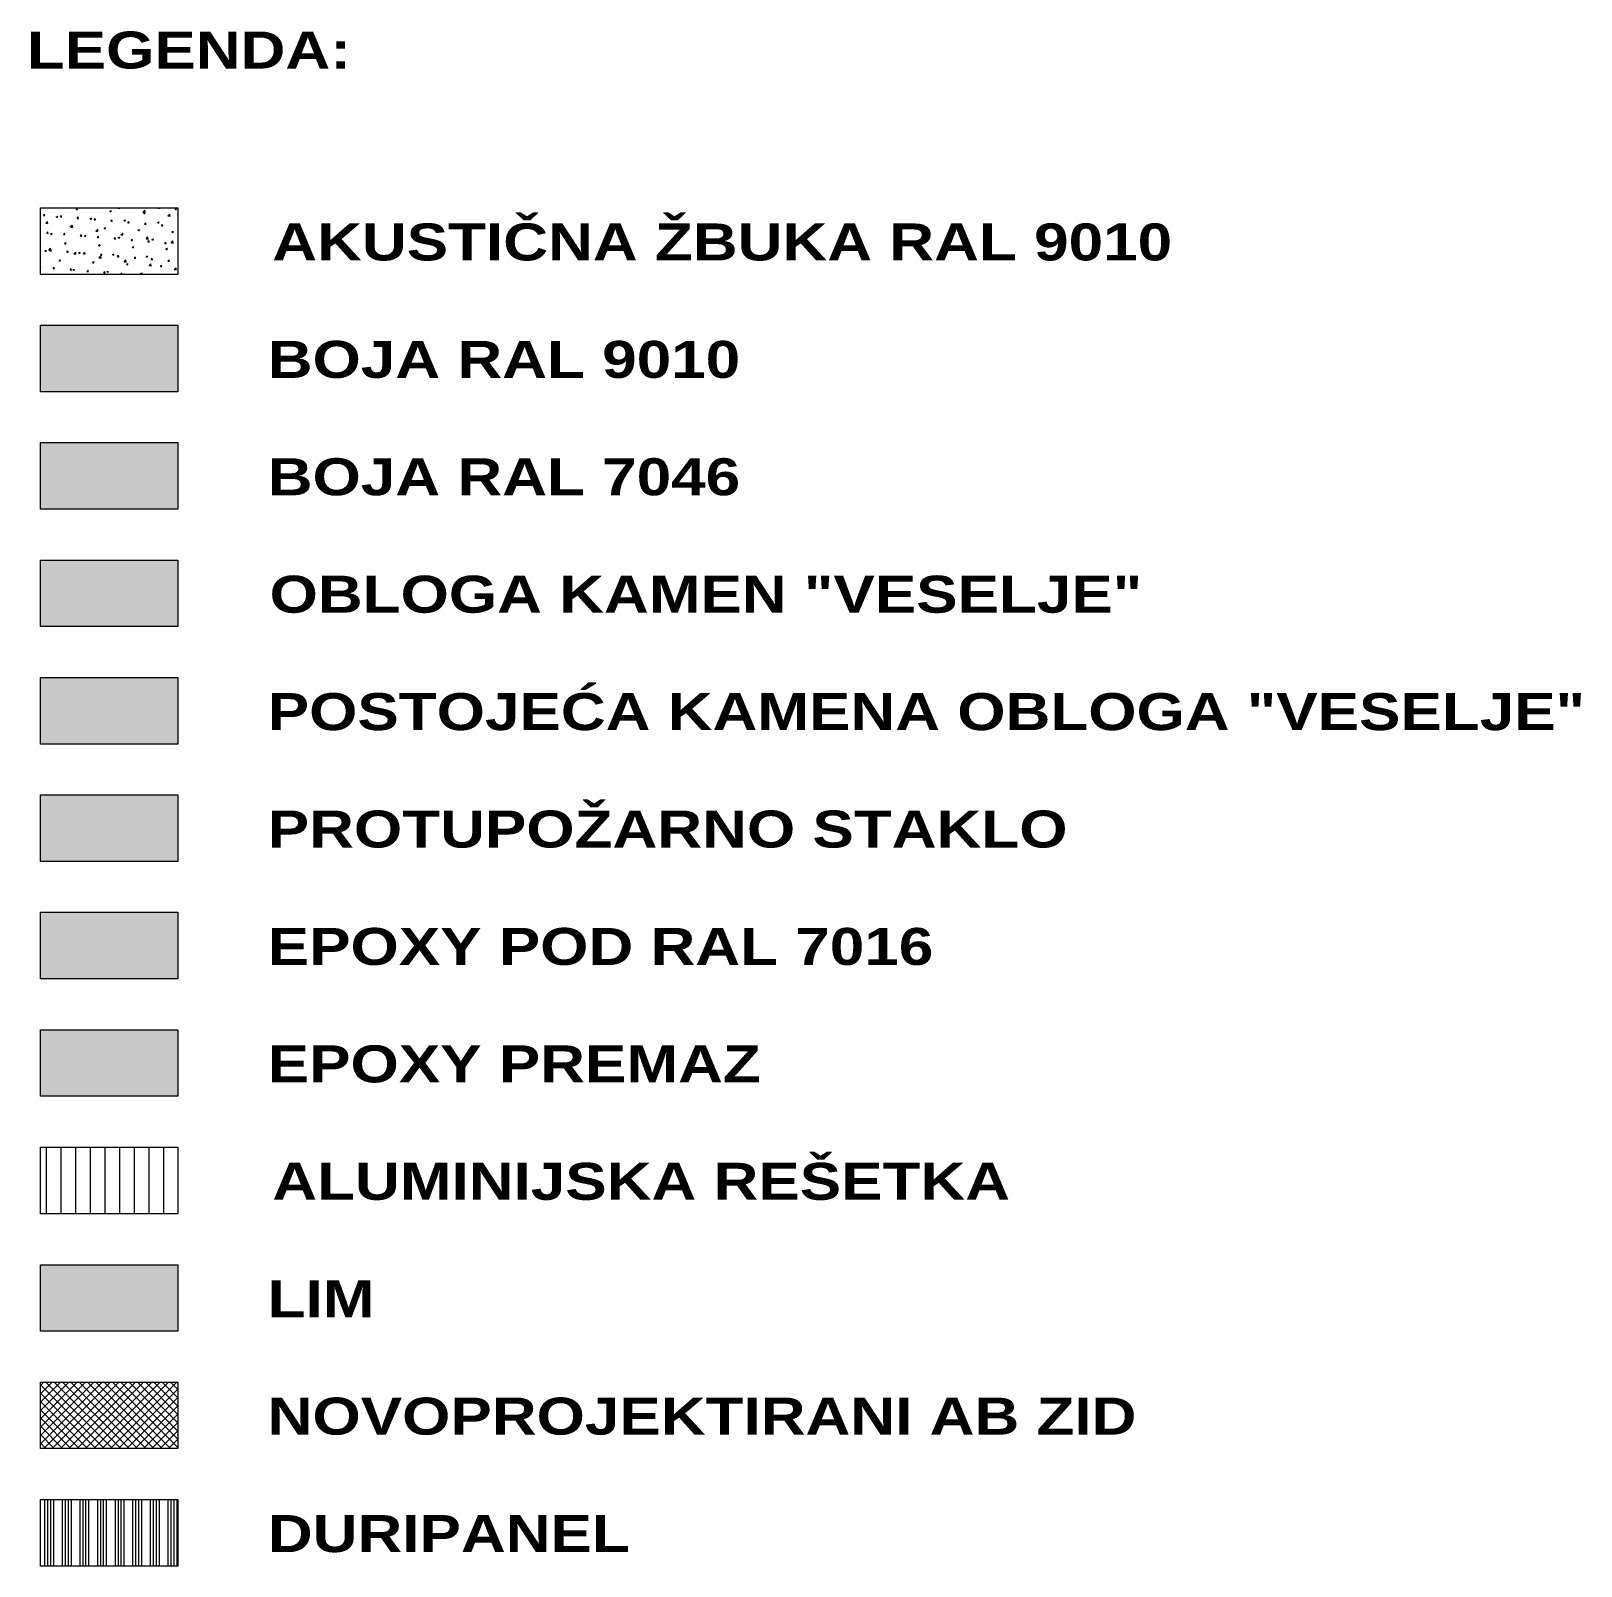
# Model space of a CAD drawing. Header units: millimetres. Extents: x 47631 to 558803, y 29659 to 315570.
# Drawn here: x 542055 to 558803, y 298980 to 315570 of the extents above; entities that cross this region are included whole.
import ezdxf

# ---------------------------------------------------------------- set-up
doc = ezdxf.new("R2010")
doc.units = ezdxf.units.MM
doc.styles.add('GP kota 13.83_20.63_22.63_PBS_arhitektura$0$Arial_B', font='arialbd.ttf', dxfattribs={"width": 1.2, "height": 10})

msp = doc.modelspace()

# ---------------------------------------------------------------- texts
at = {"color": 122, "linetype": 'Continuous', "lineweight": 9, "style": 'GP kota 13.83_20.63_22.63_PBS_arhitektura$0$Arial_B', "width": 1.2}
for s, p in [('LEGENDA:', (542010, 315164)), ('AKUSTIČNA ŽBUKA RAL 9010', (544662, 313090)), ('BOJA RAL 9010', (544613, 311821)), ('BOJA RAL 7046', (544613, 310552)), ('OBLOGA KAMEN "', (544633, 309283)), ('VESELJE', (550725, 309283)), ('"', (553744, 309283)), ('POSTOJEĆA KAMENA OBLOGA "VESELJE"', (544613, 308014)), ('PROTUPOŽARNO STAKLO', (544613, 306745)), ('EPOXY POD RAL 7016', (544613, 305476)), ('EPOXY PREMAZ', (544613, 304207)), ('ALUMINIJSKA REŠETKA', (544662, 302938)), ('LIM', (544611, 301669)), ('NOVOPROJEKTIRANI AB ZID', (544612, 300400)), ('DURIPANEL', (544614, 299131))]:
    msp.add_text(s, height=400, dxfattribs=at).set_placement(p)

# ---------------------------------------------------------------- hatches: boundary and pattern name
at = {"linetype": 'Continuous', "lineweight": 5, "true_color": 0xe8e8e8, "transparency": 33554687}
h = msp.add_hatch(color=254, dxfattribs=at)
h.dxf.hatch_style = 1
h.paths.add_polyline_path([(542156, 312390), (543643, 312390), (543643, 311671), (542156, 311671)])
at = {"linetype": 'Continuous', "lineweight": 5, "true_color": 0x575757, "transparency": 33554541}
h = msp.add_hatch(color=251, dxfattribs=at)
h.dxf.hatch_style = 1
h.paths.add_polyline_path([(542156, 311121), (543643, 311121), (543643, 310402), (542156, 310402)])
at = {"linetype": 'Continuous', "lineweight": 5, "true_color": 0xc4b68d}
h = msp.add_hatch(color=43, dxfattribs=at)
h.dxf.hatch_style = 1
h.paths.add_polyline_path([(542156, 309852), (543643, 309852), (543643, 309133), (542156, 309133)])
at = {"linetype": 'Continuous', "lineweight": 5, "true_color": 0x837344}
h = msp.add_hatch(color=47, dxfattribs=at)
h.dxf.hatch_style = 1
h.paths.add_polyline_path([(543643, 308583), (542156, 308583), (542156, 308358), (542156, 308223), (542156, 307864), (543643, 307864)])
at = {"linetype": 'Continuous', "lineweight": 20, "ltscale": 15, "transparency": 33554687}
h = msp.add_hatch(color=133, dxfattribs=at)
h.dxf.hatch_style = 1
h.set_gradient(color1=(102, 204, 204), rotation=270, tint=1)
h.paths.add_polyline_path([(543643, 307314), (542156, 307314), (542156, 307089), (542156, 306954), (542156, 306595), (543643, 306595)])
at = {"linetype": 'Continuous', "lineweight": 5, "true_color": 0x666666, "transparency": 33554562}
h = msp.add_hatch(color=251, dxfattribs=at)
h.dxf.hatch_style = 1
h.paths.add_polyline_path([(542156, 306045), (543643, 306045), (543643, 305326), (542156, 305326)])
at = {"linetype": 'Continuous', "lineweight": 5, "true_color": 0xb3b3b3, "transparency": 33554562}
h = msp.add_hatch(color=253, dxfattribs=at)
h.dxf.hatch_style = 1
h.paths.add_polyline_path([(542156, 304776), (543643, 304776), (543643, 304057), (542156, 304057)])
at = {"linetype": 'Continuous', "lineweight": 5, "true_color": 0x616161}
h = msp.add_hatch(color=251, dxfattribs=at)
h.dxf.hatch_style = 1
h.paths.add_polyline_path([(542156, 302237), (543643, 302237), (543643, 301518), (542156, 301518)])

# ---------------------------------------------------------------- linework, layer by layer
at = {"color": 122, "linetype": 'Continuous', "lineweight": 5}
for p, q in [((542156, 313659), (543643, 313659)), ((542156, 312940), (542156, 313659)), ((543643, 313659), (543643, 312940)), ((543643, 312940), (542156, 312940)), ((542156, 312390), (543643, 312390)), ((542156, 311671), (542156, 312390)), ((542156, 312390), (543643, 312390)), ((542156, 311671), (542156, 312390)), ((542156, 312390), (543643, 312390)), ((542156, 311671), (542156, 312390)), ((543643, 312390), (543643, 311671)), ((543643, 312390), (543643, 311671)), ((543643, 312390), (543643, 311671)), ((543643, 311671), (542156, 311671)), ((543643, 311671), (542156, 311671)), ((543643, 311671), (542156, 311671)), ((542156, 311121), (543643, 311121)), ((542156, 310402), (542156, 311121)), ((542156, 311121), (543643, 311121)), ((542156, 310402), (542156, 311121)), ((543643, 311121), (543643, 310402)), ((543643, 311121), (543643, 310402)), ((543643, 310402), (542156, 310402)), ((543643, 310402), (542156, 310402)), ((542156, 309852), (543643, 309852)), ((542156, 309133), (542156, 309852)), ((543643, 309852), (543643, 309133)), ((543643, 309133), (542156, 309133)), ((542156, 308583), (543643, 308583)), ((542156, 307864), (542156, 308583)), ((542156, 308583), (543643, 308583)), ((542156, 307864), (542156, 308583)), ((543643, 308583), (543643, 307864)), ((543643, 308583), (543643, 307864)), ((543643, 307864), (542156, 307864)), ((543643, 307864), (542156, 307864)), ((542156, 306045), (543643, 306045)), ((542156, 305326), (542156, 306045)), ((542156, 306045), (543643, 306045)), ((542156, 305326), (542156, 306045)), ((543643, 306045), (543643, 305326)), ((543643, 306045), (543643, 305326)), ((543643, 305326), (542156, 305326)), ((543643, 305326), (542156, 305326)), ((542156, 304776), (543643, 304776)), ((542156, 304057), (542156, 304776)), ((542156, 304776), (543643, 304776)), ((542156, 304057), (542156, 304776)), ((543643, 304776), (543643, 304057)), ((543643, 304776), (543643, 304057)), ((543643, 304057), (542156, 304057)), ((543643, 304057), (542156, 304057)), ((542156, 303507), (543643, 303507)), ((542156, 302788), (542156, 303507)), ((543643, 303507), (543643, 302788)), ((543643, 302788), (542156, 302788)), ((542156, 302237), (543643, 302237)), ((542156, 301518), (542156, 302237)), ((542156, 302237), (543643, 302237)), ((542156, 301518), (542156, 302237)), ((543643, 302237), (543643, 301518)), ((543643, 302237), (543643, 301518)), ((543643, 301518), (542156, 301518)), ((543643, 301518), (542156, 301518)), ((542156, 300968), (543643, 300968)), ((542156, 300249), (542156, 300968)), ((542156, 300968), (543643, 300968)), ((542156, 300249), (542156, 300968)), ((543643, 300968), (543643, 300249)), ((543643, 300968), (543643, 300249)), ((543643, 300249), (542156, 300249)), ((543643, 300249), (542156, 300249)), ((542156, 299699), (543643, 299699)), ((542156, 298980), (542156, 299699)), ((542156, 299699), (543643, 299699)), ((542156, 298980), (542156, 299699)), ((543643, 299699), (543643, 298980)), ((543643, 299699), (543643, 298980)), ((543643, 298980), (542156, 298980)), ((543643, 298980), (542156, 298980))]:
    msp.add_line(p, q, dxfattribs=at)
at = {"color": 254, "linetype": 'Continuous', "lineweight": 5, "true_color": 0xd1d1d1}
for p, q in [((542184, 313659), (542189, 313656)), ((542189, 313656), (542190, 313659)), ((542189, 313577), (542202, 313592)), ((542189, 313577), (542205, 313576)), ((542204, 313576), (542201, 313591)), ((542328, 313562), (542346, 313569)), ((542328, 313562), (542341, 313553)), ((542341, 313553), (542346, 313569)), ((542372, 313561), (542384, 313576)), ((542372, 313561), (542387, 313560)), ((542386, 313560), (542383, 313575)), ((542542, 313644), (542560, 313651)), ((542542, 313644), (542554, 313635)), ((542554, 313635), (542559, 313651)), ((542554, 313545), (542566, 313560)), ((542554, 313545), (542569, 313544)), ((542568, 313544), (542565, 313560)), ((542693, 313542), (542711, 313549)), ((542693, 313541), (542706, 313533)), ((542706, 313533), (542711, 313548)), ((542736, 313529), (542748, 313544)), ((542736, 313529), (542751, 313528)), ((542751, 313528), (542748, 313544)), ((542907, 313624), (542925, 313631)), ((542907, 313623), (542919, 313615)), ((542918, 313513), (542930, 313528)), ((542919, 313615), (542924, 313630)), ((542933, 313512), (542930, 313528)), ((542993, 313655), (542997, 313659)), ((542993, 313655), (543016, 313652)), ((543016, 313651), (543015, 313659)), ((543058, 313522), (543076, 313528)), ((543058, 313521), (543071, 313513)), ((543071, 313513), (543076, 313528)), ((543264, 313613), (543284, 313633)), ((543264, 313613), (543287, 313609)), ((543272, 313603), (543290, 313610)), ((543272, 313603), (543284, 313595)), ((543287, 313609), (543284, 313633)), ((543284, 313595), (543289, 313610)), ((543429, 313656), (543432, 313659)), ((543429, 313656), (543445, 313655)), ((543444, 313655), (543443, 313659)), ((543535, 313571), (543555, 313591)), ((543535, 313571), (543558, 313567)), ((543558, 313567), (543555, 313591)), ((543612, 313640), (543624, 313655)), ((543612, 313640), (543627, 313639)), ((543626, 313639), (543623, 313655)), ((543637, 313583), (543643, 313586)), ((543637, 313583), (543643, 313578)), ((542214, 313492), (542233, 313512)), ((542214, 313492), (542236, 313488)), ((542225, 313386), (542237, 313400)), ((542225, 313386), (542240, 313385)), ((542236, 313488), (542233, 313512)), ((542239, 313384), (542236, 313400)), ((542266, 313378), (542279, 313369)), ((542267, 313378), (542284, 313385)), ((542279, 313369), (542284, 313384)), ((542407, 313370), (542419, 313385)), ((542407, 313370), (542422, 313369)), ((542421, 313369), (542418, 313384)), ((542480, 313460), (542498, 313467)), ((542480, 313460), (542492, 313451)), ((542485, 313449), (542505, 313470)), ((542485, 313450), (542507, 313446)), ((542492, 313451), (542498, 313466)), ((542507, 313446), (542504, 313470)), ((542589, 313354), (542601, 313369)), ((542589, 313354), (542604, 313353)), ((542604, 313353), (542601, 313368)), ((542631, 313357), (542644, 313349)), ((542632, 313358), (542649, 313365)), ((542644, 313349), (542649, 313364)), ((542756, 313407), (542776, 313428)), ((542756, 313408), (542778, 313404)), ((542771, 313338), (542783, 313353)), ((542778, 313404), (542776, 313428)), ((542786, 313337), (542783, 313353)), ((542845, 313440), (542863, 313446)), ((542845, 313439), (542857, 313431)), ((542857, 313431), (542863, 313446)), ((542918, 313513), (542933, 313512)), ((543027, 313365), (543047, 313386)), ((543027, 313366), (543049, 313362)), ((543049, 313362), (543047, 313386)), ((543100, 313497), (543113, 313512)), ((543100, 313497), (543115, 313496)), ((543115, 313496), (543112, 313512)), ((543210, 313419), (543228, 313426)), ((543210, 313419), (543222, 313410)), ((543222, 313410), (543228, 313426)), ((543282, 313481), (543295, 313496)), ((543282, 313481), (543298, 313480)), ((543297, 313480), (543294, 313496)), ((543423, 313501), (543441, 313508)), ((543423, 313501), (543436, 313492)), ((543436, 313492), (543441, 313508)), ((543465, 313465), (543477, 313480)), ((543465, 313465), (543480, 313464)), ((543479, 313464), (543476, 313480)), ((543575, 313399), (543593, 313406)), ((543575, 313399), (543587, 313390)), ((543587, 313390), (543593, 313405)), ((542205, 313194), (542223, 313201)), ((542205, 313193), (542217, 313185)), ((542217, 313185), (542222, 313200)), ((542247, 313202), (542267, 313223)), ((542247, 313202), (542270, 313199)), ((542260, 313195), (542272, 313209)), ((542260, 313195), (542275, 313193)), ((542270, 313199), (542267, 313223)), ((542274, 313193), (542272, 313209)), ((542418, 313276), (542436, 313283)), ((542418, 313275), (542431, 313267)), ((542431, 313267), (542436, 313282)), ((542442, 313179), (542454, 313193)), ((542457, 313177), (542454, 313193)), ((542771, 313338), (542786, 313337)), ((542783, 313255), (542801, 313262)), ((542783, 313255), (542796, 313246)), ((542796, 313246), (542801, 313262)), ((542953, 313322), (542966, 313337)), ((542953, 313322), (542969, 313321)), ((542968, 313321), (542965, 313337)), ((542996, 313337), (543009, 313328)), ((542997, 313337), (543014, 313344)), ((543009, 313328), (543014, 313344)), ((543136, 313306), (543148, 313321)), ((543136, 313306), (543151, 313305)), ((543150, 313305), (543147, 313321)), ((543148, 313235), (543166, 313242)), ((543148, 313235), (543161, 313226)), ((543161, 313226), (543166, 313242)), ((543298, 313323), (543318, 313344)), ((543298, 313324), (543320, 313320)), ((543320, 313320), (543318, 313344)), ((543318, 313290), (543330, 313305)), ((543318, 313290), (543333, 313289)), ((543332, 313289), (543329, 313305)), ((543361, 313317), (543374, 313308)), ((543362, 313317), (543379, 313324)), ((543374, 313308), (543379, 313323)), ((543500, 313274), (543512, 313289)), ((543500, 313274), (543515, 313273)), ((543515, 313273), (543512, 313289)), ((543513, 313215), (543531, 313222)), ((543513, 313214), (543526, 313206)), ((543526, 313206), (543531, 313221)), ((543569, 313281), (543589, 313302)), ((543569, 313281), (543592, 313278)), ((543592, 313278), (543589, 313302)), ((542156, 313015), (542161, 313017)), ((542156, 313002), (542161, 313016)), ((542295, 313004), (542307, 313018)), ((542310, 313002), (542307, 313018)), ((542356, 313092), (542374, 313098)), ((542356, 313091), (542369, 313083)), ((542369, 313083), (542374, 313098)), ((542442, 313179), (542457, 313178)), ((542518, 313160), (542538, 313181)), ((542518, 313160), (542541, 313157)), ((542541, 313157), (542538, 313181)), ((542570, 313174), (542588, 313180)), ((542570, 313173), (542582, 313165)), ((542582, 313165), (542587, 313180)), ((542624, 313163), (542636, 313178)), ((542624, 313163), (542639, 313162)), ((542639, 313162), (542636, 313177)), ((542721, 313071), (542739, 313078)), ((542721, 313071), (542734, 313062)), ((542734, 313062), (542739, 313078)), ((542789, 313118), (542809, 313139)), ((542789, 313118), (542812, 313115)), ((542806, 313147), (542819, 313162)), ((542806, 313147), (542822, 313146)), ((542812, 313114), (542809, 313139)), ((542821, 313146), (542818, 313161)), ((542935, 313153), (542953, 313160)), ((542935, 313153), (542947, 313144)), ((542947, 313144), (542952, 313160)), ((542989, 313131), (543001, 313146)), ((542989, 313131), (543004, 313130)), ((543003, 313130), (543000, 313146)), ((543060, 313076), (543083, 313073)), ((543061, 313076), (543080, 313097)), ((543083, 313072), (543080, 313097)), ((543086, 313051), (543104, 313058)), ((543086, 313050), (543099, 313042)), ((543099, 313042), (543104, 313057)), ((543171, 313115), (543183, 313130)), ((543171, 313115), (543186, 313114)), ((543185, 313114), (543182, 313130)), ((543300, 313133), (543318, 313140)), ((543300, 313132), (543312, 313124)), ((543312, 313124), (543317, 313139)), ((543332, 313034), (543351, 313055)), ((543332, 313034), (543354, 313031)), ((543354, 313030), (543351, 313055)), ((543353, 313099), (543365, 313114)), ((543353, 313099), (543368, 313098)), ((543368, 313098), (543365, 313114)), ((543451, 313031), (543469, 313037)), ((543451, 313030), (543464, 313022)), ((543464, 313022), (543469, 313037)), ((543535, 313083), (543547, 313098)), ((543535, 313083), (543550, 313082)), ((543550, 313082), (543547, 313098)), ((542295, 313004), (542310, 313002)), ((542477, 312988), (542490, 313002)), ((542477, 312988), (542492, 312986)), ((542492, 312986), (542489, 313002)), ((542508, 312989), (542526, 312996)), ((542508, 312989), (542520, 312980)), ((542520, 312980), (542526, 312996)), ((542659, 312972), (542672, 312986)), ((542659, 312972), (542675, 312971)), ((542674, 312970), (542671, 312986)), ((542842, 312956), (542854, 312971)), ((542842, 312956), (542857, 312955)), ((542856, 312955), (542853, 312970)), ((542873, 312969), (542891, 312976)), ((542873, 312969), (542885, 312960)), ((542885, 312960), (542891, 312975)), ((543024, 312940), (543036, 312955)), ((543038, 312940), (543036, 312954)), ((543238, 312949), (543256, 312955)), ((543238, 312948), (543250, 312940)), ((543251, 312940), (543256, 312955)), ((543603, 312992), (543623, 313012)), ((543603, 312992), (543625, 312989)), ((543625, 312988), (543622, 313012))]:
    msp.add_line(p, q, dxfattribs=at)
at = {"color": 8, "linetype": 'Continuous', "lineweight": 5, "transparency": 33554687}
for p, q in [((542156, 307314), (543643, 307314)), ((542156, 306595), (542156, 307314)), ((543643, 307314), (543643, 306595)), ((543643, 306595), (542156, 306595))]:
    msp.add_line(p, q, dxfattribs=at)
at = {"color": 40, "linetype": 'Continuous', "lineweight": 20}
for p, q in [((542221, 302788), (542221, 303507)), ((542380, 302788), (542380, 303507)), ((542539, 302788), (542539, 303507)), ((542698, 302788), (542698, 303507)), ((542856, 302788), (542856, 303507)), ((543015, 302788), (543015, 303507)), ((543174, 302788), (543174, 303507)), ((543333, 302788), (543333, 303507)), ((543491, 302788), (543491, 303507))]:
    msp.add_line(p, q, dxfattribs=at)
at = {"color": 31, "linetype": 'Continuous', "lineweight": 5}
for p, q in [((542823, 300968), (542156, 300301)), ((542734, 300968), (542156, 300391)), ((542644, 300968), (542156, 300481)), ((542554, 300968), (542156, 300570)), ((542464, 300968), (542156, 300660)), ((542374, 300968), (542156, 300750)), ((542285, 300968), (542156, 300840)), ((542195, 300968), (542156, 300930)), ((542913, 300968), (542194, 300249)), ((542216, 300968), (542935, 300249)), ((543003, 300968), (542284, 300249)), ((542306, 300968), (543025, 300249)), ((543093, 300968), (542374, 300249)), ((542396, 300968), (543115, 300249)), ((543183, 300968), (542464, 300249)), ((542486, 300968), (543205, 300249)), ((543272, 300968), (542553, 300249)), ((542576, 300968), (543295, 300249)), ((543362, 300968), (542643, 300249)), ((542665, 300968), (543384, 300249)), ((543452, 300968), (542733, 300249)), ((542755, 300968), (543474, 300249)), ((543542, 300968), (542823, 300249)), ((542845, 300968), (543564, 300249)), ((543632, 300968), (542913, 300249)), ((542935, 300968), (543643, 300260)), ((543025, 300968), (543643, 300350)), ((543114, 300968), (543643, 300439)), ((543204, 300968), (543643, 300529)), ((543294, 300968), (543643, 300619)), ((543384, 300968), (543643, 300709)), ((543474, 300968), (543643, 300799)), ((543563, 300968), (543643, 300888)), ((542156, 300939), (542846, 300249)), ((542156, 300849), (542756, 300249)), ((543643, 300890), (543002, 300249)), ((543643, 300801), (543092, 300249)), ((542156, 300759), (542666, 300249)), ((542156, 300670), (542576, 300249)), ((543643, 300711), (543182, 300249)), ((543643, 300621), (543272, 300249)), ((542156, 300580), (542486, 300249)), ((542156, 300490), (542397, 300249)), ((543643, 300531), (543362, 300249)), ((542156, 300400), (542307, 300249)), ((542156, 300310), (542217, 300249)), ((543643, 300441), (543451, 300249)), ((543643, 300352), (543541, 300249)), ((543643, 300262), (543631, 300249))]:
    msp.add_line(p, q, dxfattribs=at)
at = {"color": 8, "linetype": 'Continuous', "lineweight": 5, "transparency": 33554562}
for p, q in [((542205, 298980), (542205, 299699)), ((542237, 298980), (542237, 299699)), ((542268, 298980), (542268, 299699)), ((542300, 298980), (542300, 299699)), ((542395, 298980), (542395, 299699)), ((542427, 298980), (542427, 299699)), ((542459, 298980), (542459, 299699)), ((542491, 298980), (542491, 299699)), ((542586, 298980), (542586, 299699)), ((542618, 298980), (542618, 299699)), ((542649, 298980), (542649, 299699)), ((542681, 298980), (542681, 299699)), ((542776, 298980), (542776, 299699)), ((542808, 298980), (542808, 299699)), ((542840, 298980), (542840, 299699)), ((542872, 298980), (542872, 299699)), ((542967, 298980), (542967, 299699)), ((542999, 298980), (542999, 299699)), ((543030, 298980), (543030, 299699)), ((543062, 298980), (543062, 299699)), ((543157, 298980), (543157, 299699)), ((543189, 298980), (543189, 299699)), ((543221, 298980), (543221, 299699)), ((543253, 298980), (543253, 299699)), ((543348, 298980), (543348, 299699)), ((543380, 298980), (543380, 299699)), ((543411, 298980), (543411, 299699)), ((543443, 298980), (543443, 299699)), ((543538, 298980), (543538, 299699)), ((543570, 298980), (543570, 299699)), ((543602, 298980), (543602, 299699)), ((543634, 298980), (543634, 299699))]:
    msp.add_line(p, q, dxfattribs=at)

msp.set_redraw_order([(e.dxf.handle, doc.entitydb.next_handle()) for e in msp.query("TEXT MTEXT ATTDEF DIMENSION ARC_DIMENSION")])  # texts and dimensions are drawn at this point

doc.saveas('drawing.dxf')
